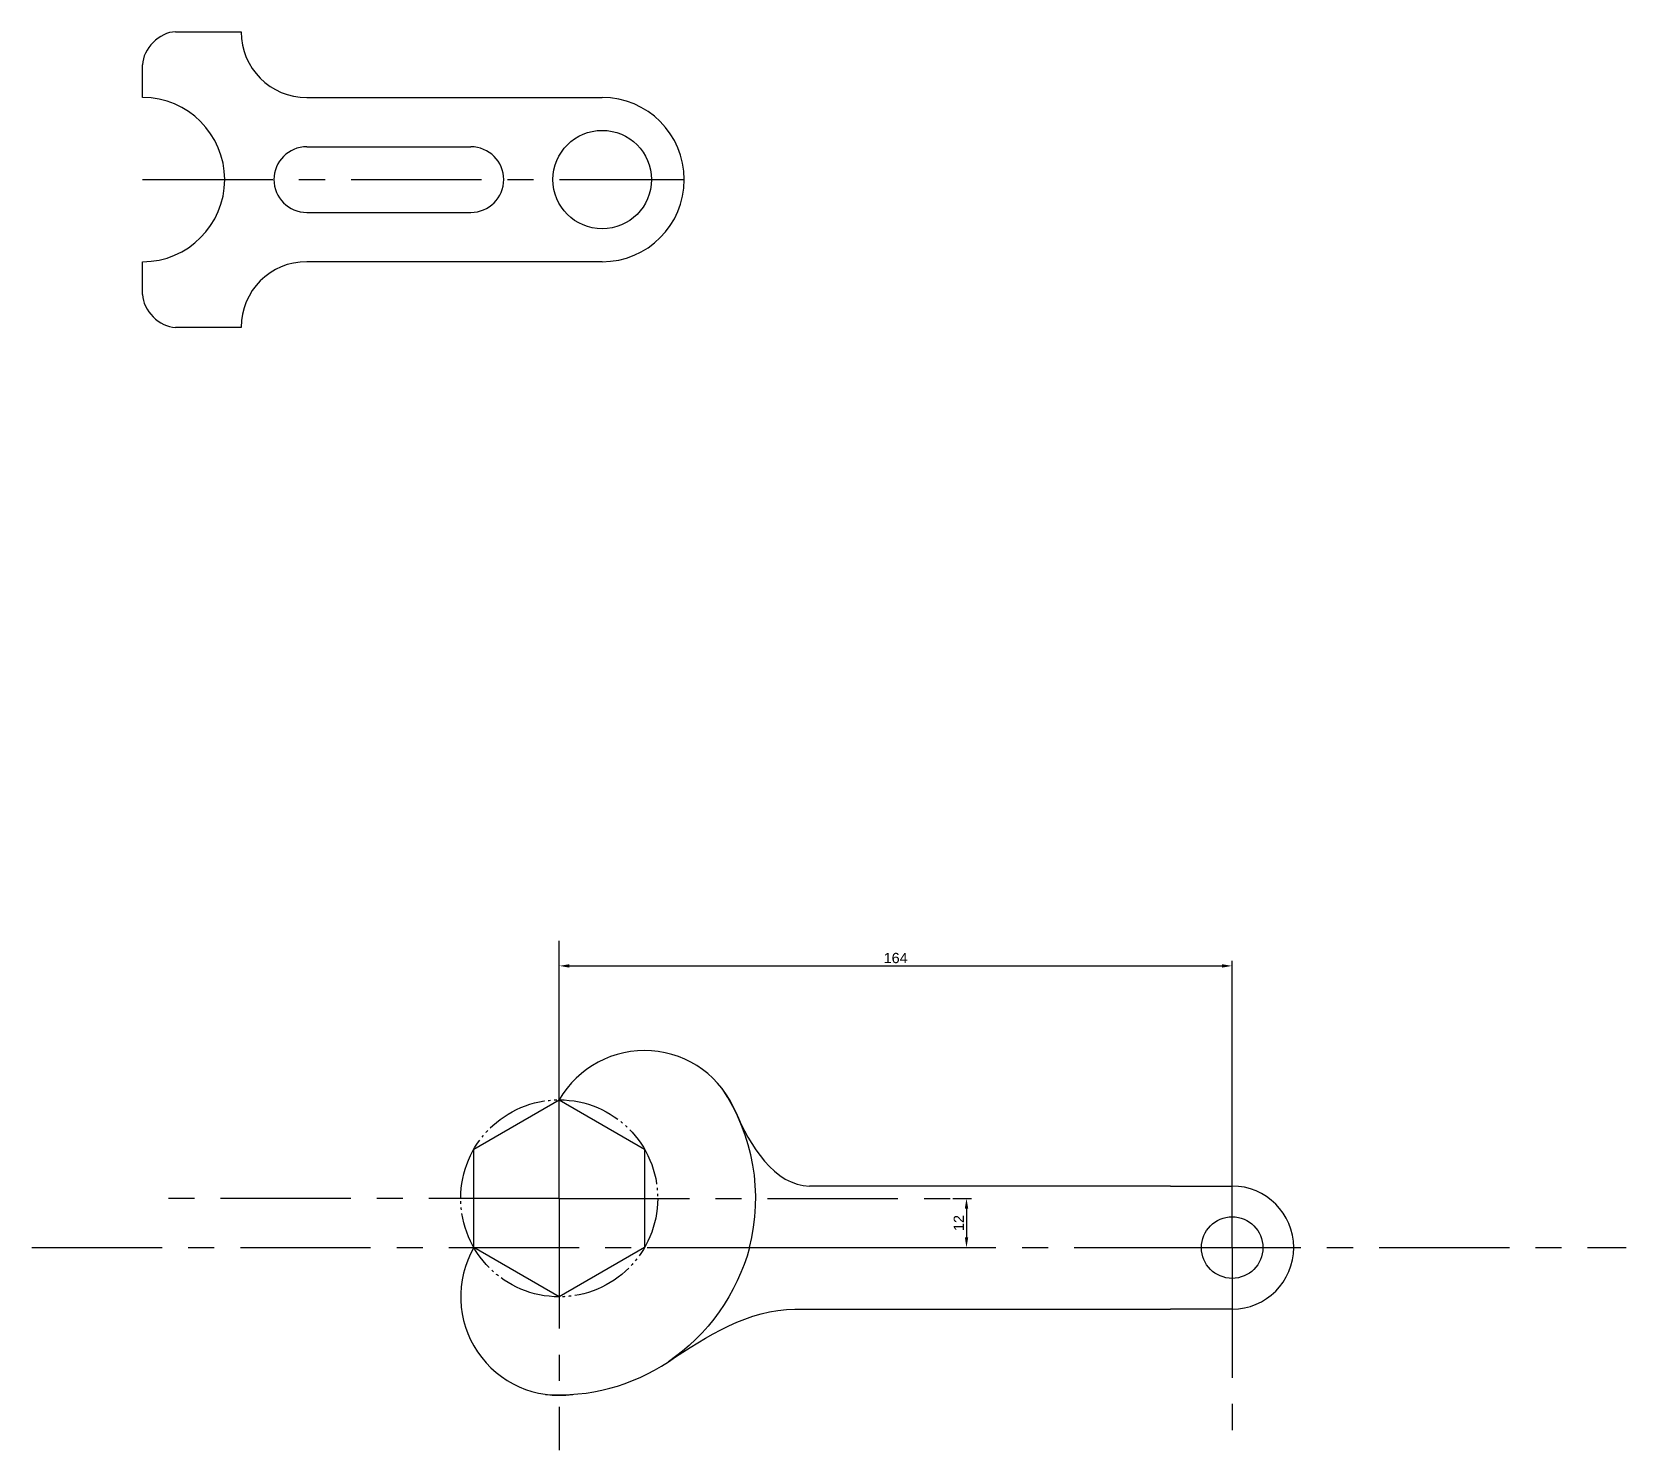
# Model space of a CAD drawing. Extents: x -55 to 832, y 4 to 405.
# Drawn here: x 443.5 to 832, y 4.1 to 349.7 of the extents above; entities that cross this region are included whole.
import ezdxf

# ---------------------------------------------------------------- set-up
doc = ezdxf.new("R2010")
doc.units = 0
doc.linetypes.add('CENTER', pattern=[50.8, 31.75, -6.35, 6.35, -6.35])
doc.linetypes.add('JIS_09_15', pattern=[18.9, 15, -0.9, 0.6, -0.9, 0.6, -0.9])
doc.layers.get('0').update_dxf_attribs({"linetype": 'CONTINUOUS'})
doc.layers.get('DEFPOINTS').update_dxf_attribs({"linetype": 'CONTINUOUS'})
doc.styles.get("Standard").update_dxf_attribs({"font": 'arial.ttf'})
doc.dimstyles.new('ISO-25', dxfattribs={"dimtxt": 2.5, "dimasz": 2.5, "dimexe": 1.25, "dimexo": 0.625, "dimtad": 1, "dimtxsty": 'STANDARD', "dimcen": 2.5, "dimazin": 3, "dimtfac": 1, "dimtmove": 0, "dimatfit": 3})

msp = doc.modelspace()

# ---------------------------------------------------------------- blocks, each defined once
blk = doc.blocks.new('*D10')
at = {"color": 0, "linetype": 'BYBLOCK'}
for p, q in [((572.02, 90.09), (572.02, 123.36)), ((574.52, 122.11), (733.52, 122.11)), ((736.02, 69.09), (736.02, 123.36))]:
    blk.add_line(p, q, dxfattribs=at)
for points in [[(574.52, 122.52), (574.52, 121.69), (572.02, 122.11)], [(733.52, 122.52), (733.52, 121.69), (736.02, 122.11)]]:
    blk.add_solid(points, dxfattribs=at)
at = {"layer": 'DEFPOINTS', "color": 0, "linetype": 'BYBLOCK'}
for p in [(736.02, 122.11), (572.02, 89.46), (736.02, 68.46)]:
    blk.add_point(p, dxfattribs=at)
at = {"color": 0, "linetype": 'BYBLOCK', "insert": (654.02, 124.01), "char_height": 2.5, "attachment_point": 5}
blk.add_mtext('164', dxfattribs=at)
blk = doc.blocks.new('*D11')
at = {"color": 0, "linetype": 'BYBLOCK'}
for p, q in [((667.93, 65.46), (672.53, 65.46)), ((671.28, 62.96), (671.28, 55.96)), ((593.43, 53.46), (672.53, 53.46))]:
    blk.add_line(p, q, dxfattribs=at)
for points in [[(670.87, 62.96), (671.7, 62.96), (671.28, 65.46)], [(670.87, 55.96), (671.7, 55.96), (671.28, 53.46)]]:
    blk.add_solid(points, dxfattribs=at)
at = {"layer": 'DEFPOINTS', "color": 0, "linetype": 'BYBLOCK'}
for p in [(667.31, 65.46), (592.81, 53.46), (671.28, 53.46)]:
    blk.add_point(p, dxfattribs=at)
at = {"color": 0, "linetype": 'BYBLOCK', "insert": (669.4, 59.46), "char_height": 2.5, "attachment_point": 5, "rotation": 90}
blk.add_mtext('12', dxfattribs=at)

# ---------------------------------------------------------------- dimensions: what is measured, and where the dimension line sits
at = {"linetype": 'BYBLOCK'}
dim = msp.add_linear_dim(base=(736.024, 122.105), p1=(572.024, 89.465), p2=(736.024, 68.465), dimstyle='ISO-25', dxfattribs=at)
dim.commit()
dim.dimension.update_dxf_attribs({"geometry": '*D10', "text_midpoint": (654.024, 124.007)})
dim = msp.add_linear_dim(base=(671.282, 53.465), p1=(667.308, 65.465), p2=(592.809, 53.465), angle=90, dimstyle='ISO-25', dxfattribs=at)
dim.commit()
dim.dimension.update_dxf_attribs({"geometry": '*D11', "text_midpoint": (669.402, 59.465)})

# ---------------------------------------------------------------- linework, layer by layer
for p, q in [((478.497, 349.706), (494.497, 349.706)), ((470.497, 333.706), (470.497, 341.706)), ((510.497, 333.706), (550.497, 333.706)), ((550.497, 333.706), (582.497, 333.706)), ((510.497, 321.706), (550.497, 321.706)), ((510.497, 305.706), (550.497, 305.706)), ((470.497, 285.706), (470.497, 293.706)), ((550.497, 293.706), (510.497, 293.706)), ((582.497, 293.706), (550.497, 293.706)), ((494.497, 277.706), (478.497, 277.706)), ((551.239, 77.465), (572.024, 89.465)), ((572.024, 89.465), (592.809, 77.465)), ((551.239, 53.465), (551.239, 77.465)), ((592.809, 77.465), (592.809, 53.465)), ((721.024, 68.465), (633.057, 68.465)), ((721.024, 68.465), (736.024, 68.465)), ((572.024, 41.465), (551.239, 53.465)), ((592.809, 53.465), (572.024, 41.465)), ((629.458, 38.465), (721.024, 38.465)), ((736.024, 38.465), (721.024, 38.465))]:
    msp.add_line(p, q)
at = {"linetype": 'CENTER'}
for p, q in [((470.497, 313.706), (602.497, 313.706)), ((572.024, 65.465), (572.024, 128.228)), ((736.024, 53.465), (736.024, 115.515)), ((572.024, 65.465), (471.934, 65.465)), ((572.024, 65.465), (667.308, 65.465)), ((572.024, 65.465), (572.024, 4.114)), ((443.513, 53.465), (721.024, 53.465)), ((721.024, 53.465), (832.03, 53.465)), ((736.024, 53.465), (736.024, 7.153))]:
    msp.add_line(p, q, dxfattribs=at)
for centre, radius in [((582.497, 313.706), 12), ((736.024, 53.465), 7.5)]:
    msp.add_circle(centre, radius)
at = {"linetype": 'JIS_09_15'}
msp.add_circle((572.024, 65.465), 24, dxfattribs=at)
for centre, radius, start, end in [((510.497, 349.706), 16, 180, 270), ((470.497, 313.706), 20, 270, 90), ((582.497, 313.706), 20, 270, 90), ((510.497, 313.706), 8, 90, 270), ((550.497, 313.706), 8, 270, 90), ((510.497, 277.706), 16, 90, 180), ((592.809, 77.465), 24, 22.02431, 150), ((572.024, 65.465), 47.884, 345.48658, 33.98784), ((736.024, 53.465), 15, 270, 90), ((572.024, 41.465), 24, 150, 277.97569), ((572.024, 65.465), 47.884, 266.01216, 303.77525)]:
    msp.add_arc(centre, radius, start, end)
for points in [[(478.497, 349.706), (474.726, 349.706), (470.497, 345.478), (470.497, 341.706)], [(470.497, 285.706), (470.497, 281.935), (474.726, 277.706), (478.497, 277.706)], [(615.057, 86.465), (618.239, 78.599), (624.572, 68.465), (633.057, 68.465)], [(618.38, 53.465), (615.532, 42.463), (608.091, 31.981), (598.644, 25.663)], [(598.644, 25.663), (607.89, 31.846), (618.336, 38.465), (629.458, 38.465)]]:
    msp.add_open_spline(points, degree=3)

msp.set_redraw_order([(e.dxf.handle, doc.entitydb.next_handle()) for e in msp.query("TEXT MTEXT ATTDEF DIMENSION ARC_DIMENSION")])  # texts and dimensions are drawn at this point

doc.saveas('drawing.dxf')
